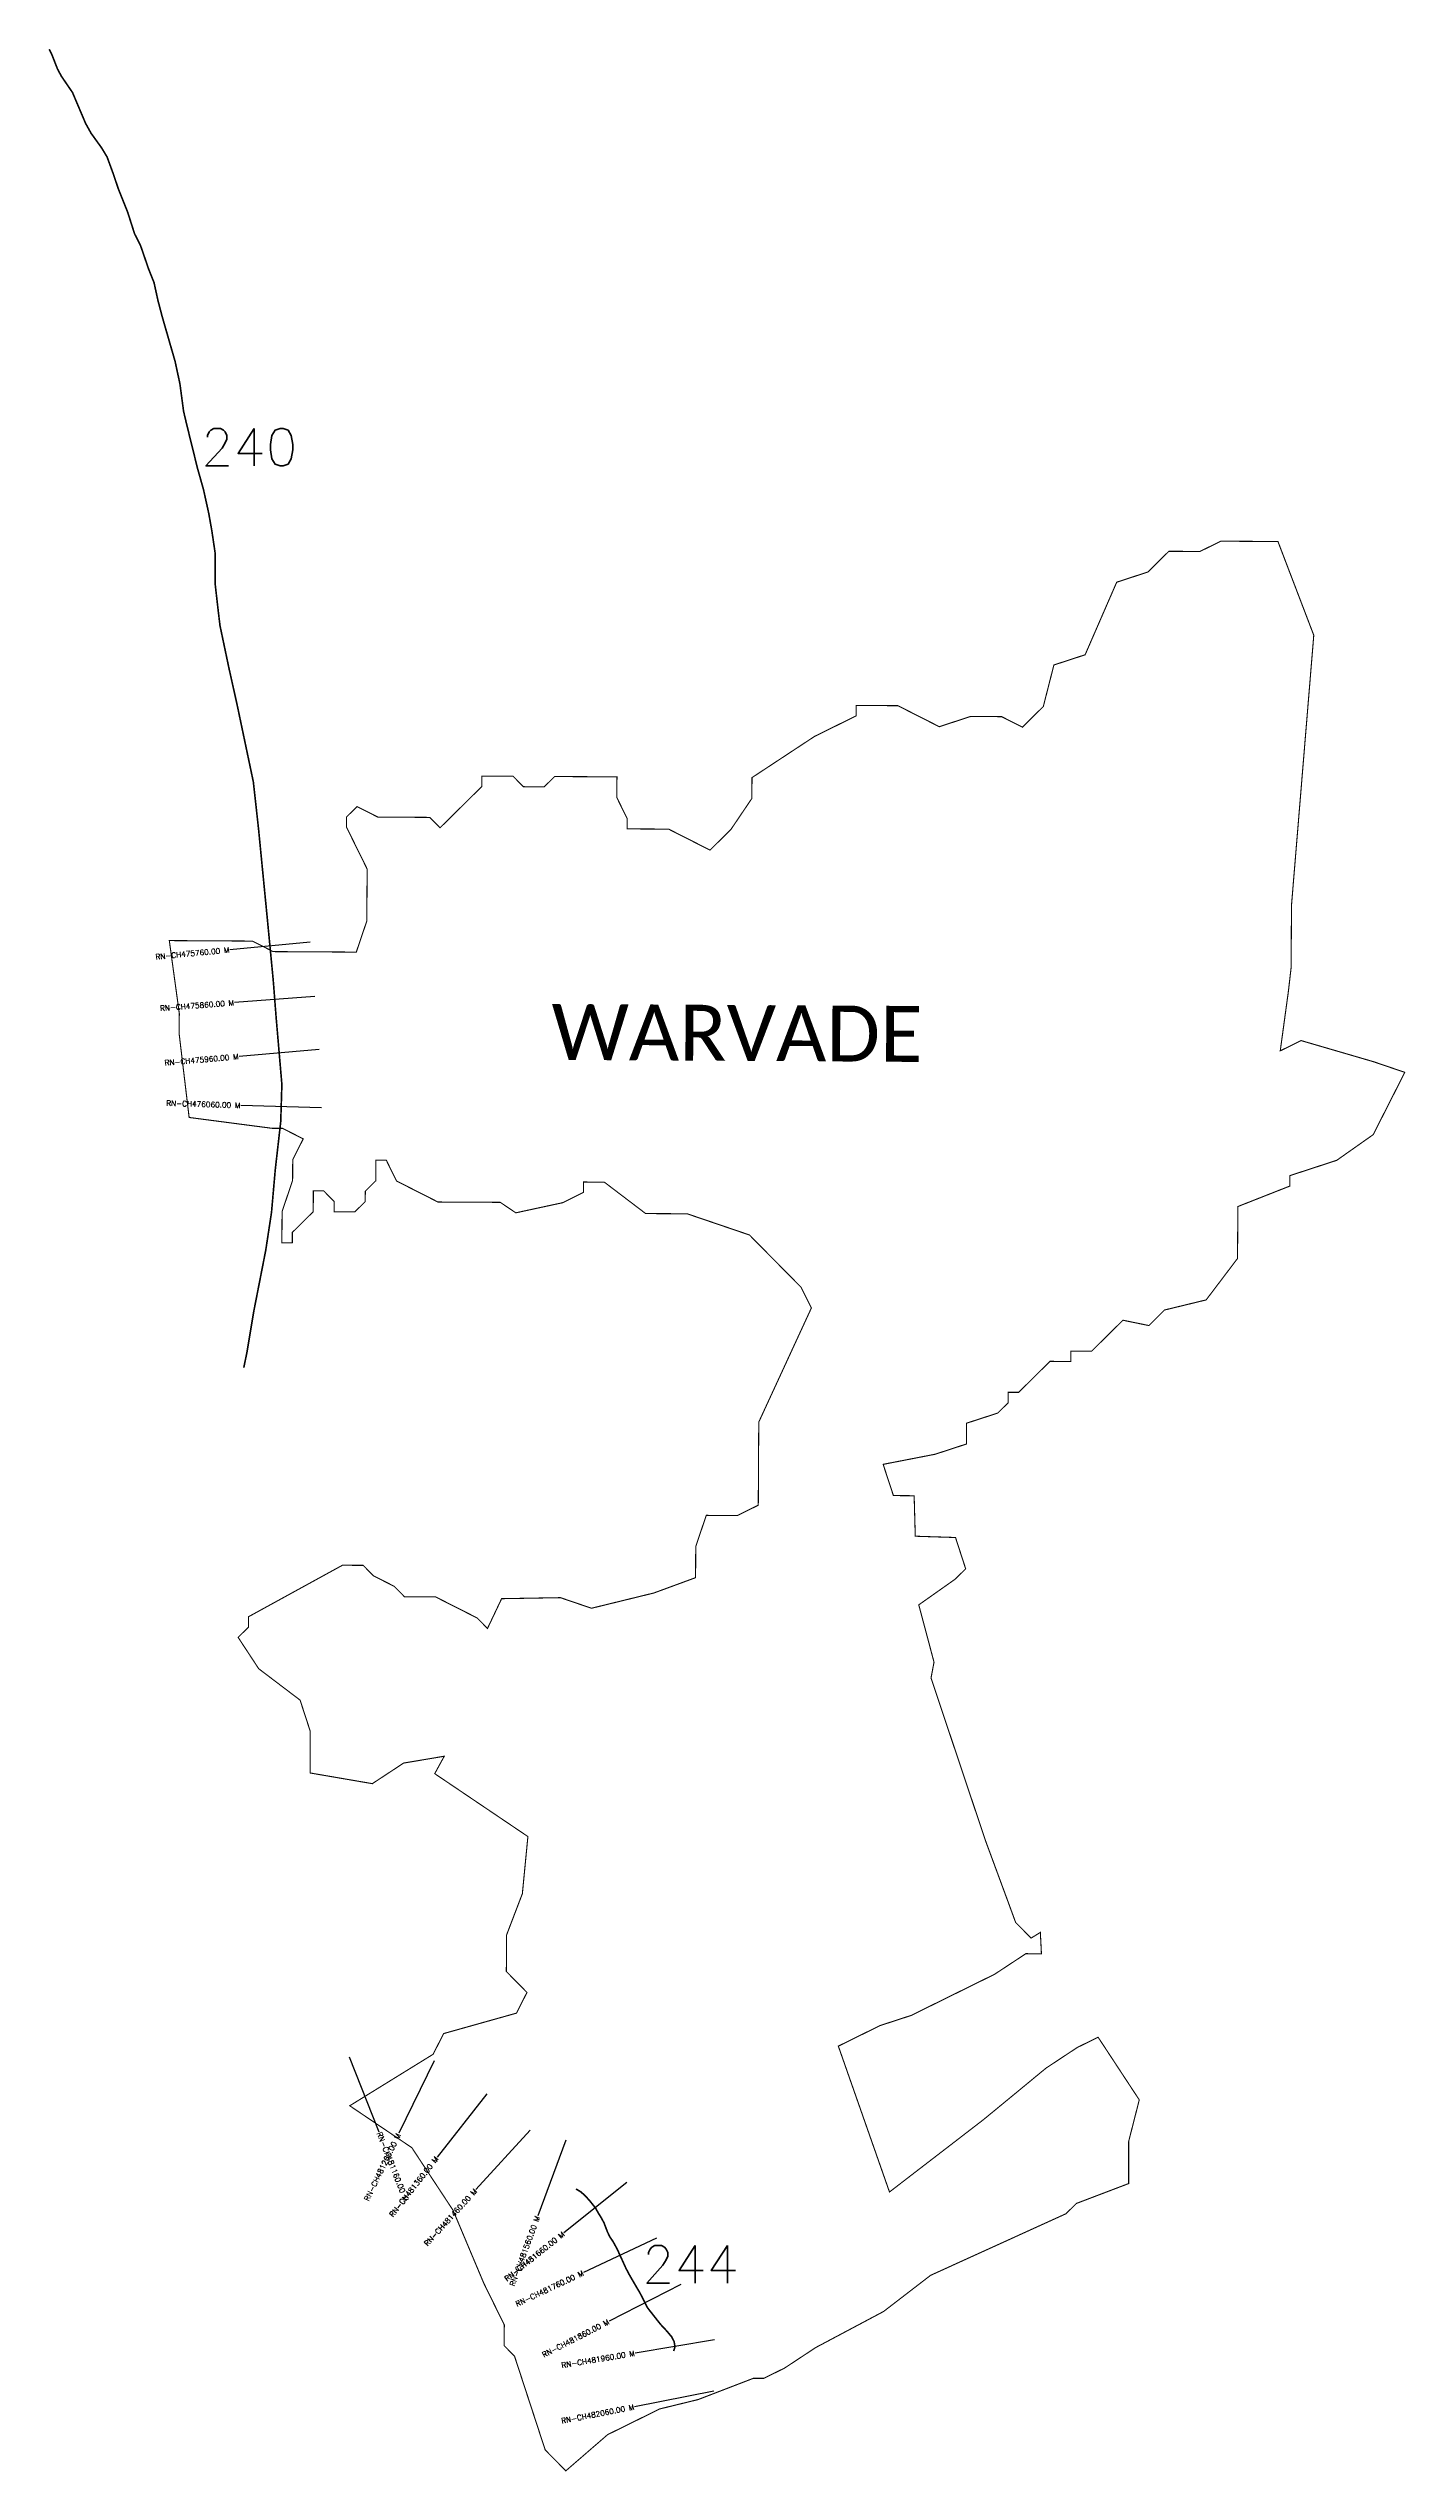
# Model space of a CAD drawing. Header units: metres. Extents: x 313098 to 315624, y 1900981 to 1905489.
import ezdxf
from ezdxf.enums import TextEntityAlignment as Align

# ---------------------------------------------------------------- set-up
doc = ezdxf.new("R2010")
doc.units = ezdxf.units.M
for name, color, linetype in [('CS', 134, 'Continuous'), ('CSMark', 6, 'Continuous'), ('NATURALLY PROTECTED', 3, 'Continuous'), ('VILLAGE NAME', 250, 'Continuous')]:
    doc.layers.add(name, color=color, linetype=linetype)
doc.styles.get("Standard").update_dxf_attribs({"font": 'simplex.shx'})

msp = doc.modelspace()

# ---------------------------------------------------------------- linework, layer by layer
at = {"color": 6, "const_width": 2, "flags": 128}
msp.add_lwpolyline([(313323.2, 1903829.3), (313477.9, 1903828.4), (313516.5, 1903808.8), (313671.2, 1903807.9), (313690.8, 1903865.8), (313691.4, 1903962.5), (313653.1, 1904040.1), (313653.2, 1904059.4), (313672.7, 1904078.6), (313711.2, 1904059.1), (313807.9, 1904058.5), (313827.1, 1904039.1), (313904.9, 1904116), (313905, 1904135.3), (313963, 1904135), (313982.2, 1904115.6), (314020.9, 1904115.3), (314040.4, 1904134.5), (314156.4, 1904133.9), (314156.2, 1904095.2), (314175.3, 1904056.5), (314175.2, 1904037.1), (314252.5, 1904036.7), (314329.6, 1903997.6), (314368.5, 1904036.1), (314407.5, 1904093.8), (314407.7, 1904132.5), (314524.2, 1904209.2), (314601.7, 1904247.4), (314601.8, 1904266.7), (314679.2, 1904266.3), (314756.3, 1904227.2), (314814.4, 1904246.2), (314872.4, 1904245.9), (314911, 1904226.3), (314949.9, 1904264.8), (314969.6, 1904342), (315027.7, 1904361), (315086.5, 1904496), (315144.6, 1904515), (315183.5, 1904553.5), (315241.5, 1904553.2), (315280.3, 1904572.3), (315386.6, 1904571.7), (315453.3, 1904397.3), (315411.8, 1903894.8), (315411.7, 1903880.5), (315411.6, 1903858.6), (315411.3, 1903802.6), (315411.1, 1903778.8), (315406.1, 1903735.3), (315390.9, 1903624.2), (315429.7, 1903643.3), (315538.8, 1903611.5), (315564.8, 1903603.9), (315622.7, 1903584.2), (315578, 1903496.1), (315564.1, 1903468.5), (315496.1, 1903420.6), (315408.9, 1903392.1), (315408.8, 1903372.7), (315312, 1903334.6), (315311.4, 1903238), (315253, 1903160.9), (315175.5, 1903142.1), (315146.4, 1903113.2), (315098.1, 1903123.1), (315039.8, 1903065.5), (315001.1, 1903065.7), (315001, 1903046.4), (314962.3, 1903046.6), (314904, 1902988.9), (314884.7, 1902989), (314884.6, 1902969.6), (314865.1, 1902950.4), (314807, 1902931.5), (314806.7, 1902892.8), (314748.6, 1902873.8), (314651.8, 1902855), (314670.9, 1902796.9), (314709.5, 1902796.6), (314711.6, 1902721.3), (314786.5, 1902718.9), (314805.4, 1902660.7), (314786, 1902641.5), (314718.1, 1902593.6), (314746.5, 1902487), (314740.9, 1902457.5), (314791.1, 1902307.7), (314824.8, 1902207.2), (314842.5, 1902154.4), (314868.8, 1902083.2), (314884.6, 1902040.4), (314898.4, 1902002.8), (314927.2, 1901973.7), (314944.4, 1901984.3), (314946.4, 1901944.5), (314917.4, 1901944.7), (314859.2, 1901906.4), (314704.1, 1901829.9), (314645.9, 1901810.9), (314568.4, 1901772.7), (314663.6, 1901501.4), (314808.8, 1901613.1), (314813.7, 1901616.9), (314828.3, 1901628.1), (314838.3, 1901635.8), (314902.4, 1901688.5), (314954.9, 1901731.8), (315013.1, 1901770.2), (315051.9, 1901789.3), (315128.5, 1901672.8), (315108.8, 1901595.6), (315108.8, 1901517.1), (315011.5, 1901480.1), (314992, 1901460.9), (314829.2, 1901386.9), (314740, 1901346.3), (314652.6, 1901279.1), (314538.9, 1901218.7), (314526.6, 1901212.2), (314468.3, 1901173.8), (314429.6, 1901154.7), (314410, 1901154.7), (314307.6, 1901115.3), (314235.9, 1901097.8), (314161.5, 1901061.1), (314139, 1901050), (314061.2, 1900982.7), (314022.8, 1901021.6), (313965.7, 1901196), (313946.5, 1901215.4), (313946.7, 1901254.1), (313908.5, 1901331.7), (313851.3, 1901467.4), (313774.6, 1901583.8), (313659, 1901661.8), (313814.2, 1901757.6), (313833.8, 1901796.1), (313969.3, 1901834.1), (313988.9, 1901872.6), (313950.5, 1901911.5), (313950.8, 1901979.2), (313980.3, 1902056.3), (313990.6, 1902162.6), (313817.2, 1902279.6), (313834.9, 1902312), (313759.3, 1902299.3), (313701.1, 1902261), (313585.2, 1902280.9), (313585.6, 1902358.3), (313566.6, 1902416.4), (313489.6, 1902474.8), (313451.3, 1902533.1), (313470.7, 1902552.3), (313470.8, 1902571.6), (313645.4, 1902667.3), (313684, 1902667.1), (313703.2, 1902647.6), (313741.8, 1902628.1), (313761, 1902608.6), (313819, 1902608.3), (313896.2, 1902569.2), (313915.4, 1902549.7), (313941.7, 1902605.1), (314051.1, 1902607), (314109, 1902587.3), (314225.1, 1902615.7), (314302.7, 1902644.2), (314303, 1902702.2), (314322.6, 1902760.1), (314380.6, 1902759.8), (314419.4, 1902779), (314420.3, 1902933.6), (314518.2, 1903145.8), (314499, 1903184.5), (314402.9, 1903281.7), (314287.1, 1903321.1), (314209.8, 1903321.5), (314132.8, 1903380), (314094.1, 1903380.2), (314094, 1903360.9), (314055.2, 1903341.7), (313968.1, 1903322.9), (313939.2, 1903342.4), (313823.2, 1903343), (313746.1, 1903382.1), (313727, 1903420.9), (313707.6, 1903421), (313707.4, 1903382.4), (313688, 1903363.2), (313687.9, 1903343.8), (313668.4, 1903324.6), (313629.8, 1903324.8), (313629.9, 1903344.1), (313610.6, 1903363.6), (313591.3, 1903363.7), (313591.1, 1903325), (313552.2, 1903286.5), (313552.1, 1903267.2), (313532.7, 1903267.3), (313533.1, 1903325.3), (313552.7, 1903383.2), (313552.9, 1903421.9), (313572.5, 1903460.5), (313533.9, 1903480), (313514.6, 1903480.1), (313360.1, 1903500.3), (313341.6, 1903655.1), (313341.8, 1903693.8), (313332.5, 1903761.5), (313323.2, 1903829.3)], dxfattribs=at)
at = {"layer": 'CS'}
for p, q in [((313585.2, 1903826.6), (313435.8, 1903812.2)), ((313594.2, 1903725.6), (313444.6, 1903714)), ((313602.4, 1903626.6), (313453, 1903613.7)), ((313606.4, 1903518.1), (313456.5, 1903522.7)), ((313658, 1901753), (313713.2, 1901613.5)), ((313816, 1901745.5), (313750.5, 1901610.6)), ((313914.1, 1901684.3), (313821.5, 1901566.2)), ((313995.1, 1901616.6), (313893.9, 1901505.8)), ((314060.9, 1901597.9), (314009.1, 1901457.2)), ((314174.5, 1901519.2), (314057.5, 1901425.3)), ((314229.7, 1901415.8), (314094.1, 1901351.7)), ((314275.2, 1901329.6), (314141.8, 1901261.1)), ((314338.2, 1901226.3), (314190.3, 1901201.7)), ((314336.4, 1901130.7), (314189.2, 1901101.9))]:
    msp.add_line(p, q, dxfattribs=at)
at = {"layer": 'NATURALLY PROTECTED', "const_width": 3, "flags": 128}
for points in [[(313099.7, 1905487.4), (313104.6, 1905477.5), (313115, 1905450.9), (313122.3, 1905437.3), (313143, 1905407), (313167.4, 1905349.5), (313177.7, 1905331), (313196.9, 1905304.4), (313207.4, 1905287), (313219.4, 1905254.3), (313228, 1905228.7), (313245.8, 1905184), (313258.6, 1905144), (313269.7, 1905122.1), (313284.6, 1905078.8), (313294.7, 1905053.6), (313302, 1905020.3), (313310.2, 1904989.1), (313323, 1904944.8), (313333.9, 1904907), (313342.9, 1904865.3), (313349.8, 1904813.7), (313355.7, 1904788.8), (313375.6, 1904708.1), (313386.7, 1904668.9), (313396.7, 1904623.6), (313402.4, 1904591.4), (313408.5, 1904550.2), (313408.8, 1904490.1), (313413.8, 1904446.5), (313417.5, 1904415.3), (313434, 1904337), (313449.4, 1904268), (313479.6, 1904124.5), (313489.2, 1904037.7), (313505.8, 1903868), (313516.6, 1903755.8), (313522, 1903686.5), (313532.7, 1903561.9), (313530.6, 1903492.7), (313520.4, 1903403.2), (313513.4, 1903323.6), (313502.7, 1903253.4), (313480.5, 1903140.1), (313467.6, 1903062.9), (313461.8, 1903034.9)], [(314080.2, 1901506.9), (314088.7, 1901501.9), (314095.6, 1901496), (314105.2, 1901485.7), (314116.7, 1901471.3), (314121, 1901463.3), (314127.1, 1901453.5), (314132.2, 1901444.1), (314138.6, 1901427.3), (314143.5, 1901417.3), (314149.1, 1901409.2), (314157.2, 1901394.4), (314161.9, 1901383.8), (314166.7, 1901373.5), (314173.1, 1901359.4), (314180.6, 1901345.3), (314191.7, 1901326.3), (314199.4, 1901313.2), (314213.4, 1901285.8), (314222.6, 1901274.1), (314237.3, 1901255.4), (314248.6, 1901243.3), (314258.1, 1901232.1), (314262.7, 1901223.3), (314264.3, 1901214), (314262.1, 1901205.5)]]:
    msp.add_lwpolyline(points, dxfattribs=at)

# ---------------------------------------------------------------- texts
at = {"char_height": 70, "attachment_point": 1}
for s, width, insert in [('240', 95.172, (313382.3, 1904782.2)), ('244', 173.28, (314203, 1901401.9))]:
    msp.add_mtext_dynamic_manual_height_columns(s, width=width, gutter_width=1, heights=[0], dxfattribs=dict(at, insert=insert))
at = {"layer": 'CSMark'}
for s, rotation, p in [('RN-CH475760.00 M', 5.4763, (313434.9, 1903812.1)), ('RN-CH475860.00 M', 4.4391, (313443.6, 1903713.9)), ('RN-CH475960.00 M', 4.9292, (313452, 1903613.6)), ('RN-CH476060.00 M', 358.2232, (313455.5, 1903522.7)), ('RN-CH481260.00 M', 64.1335, (313750.1, 1901609.7)), ('RN-CH481360.00 M', 51.8964, (313820.9, 1901565.4)), ('RN-CH481460.00 M', 47.587, (313893.3, 1901505.1)), ('RN-CH481560.00 M', 69.7698, (314008.7, 1901456.2)), ('RN-CH481660.00 M', 38.7331, (314056.7, 1901424.7)), ('RN-CH481760.00 M', 25.2964, (314093.2, 1901351.3)), ('RN-CH481860.00 M', 27.2038, (314140.9, 1901260.6)), ('RN-CH481960.00 M', 9.4492, (314189.3, 1901201.5)), ('RN-CH482060.00 M', 11.0373, (314188.2, 1901101.7))]:
    msp.add_text(s, height=10, rotation=rotation, dxfattribs=at).set_placement(p, align=Align.MIDDLE_RIGHT)
msp.add_text('RN-CH481160.00 M', height=10, rotation=291.6288, dxfattribs=at).set_placement((313713.6, 1901612.6), align=Align.MIDDLE_LEFT)
at = {"layer": 'VILLAGE NAME', "insert": (314034.6, 1903711.5), "char_height": 104.042, "attachment_point": 1, "rotation": 359.6762}
msp.add_mtext_dynamic_manual_height_columns('{\\fCalibri|b0|i0|c0|p34;WARVADE}', width=1632.383, gutter_width=520.2, heights=[0], dxfattribs=at)

doc.saveas('drawing.dxf')
